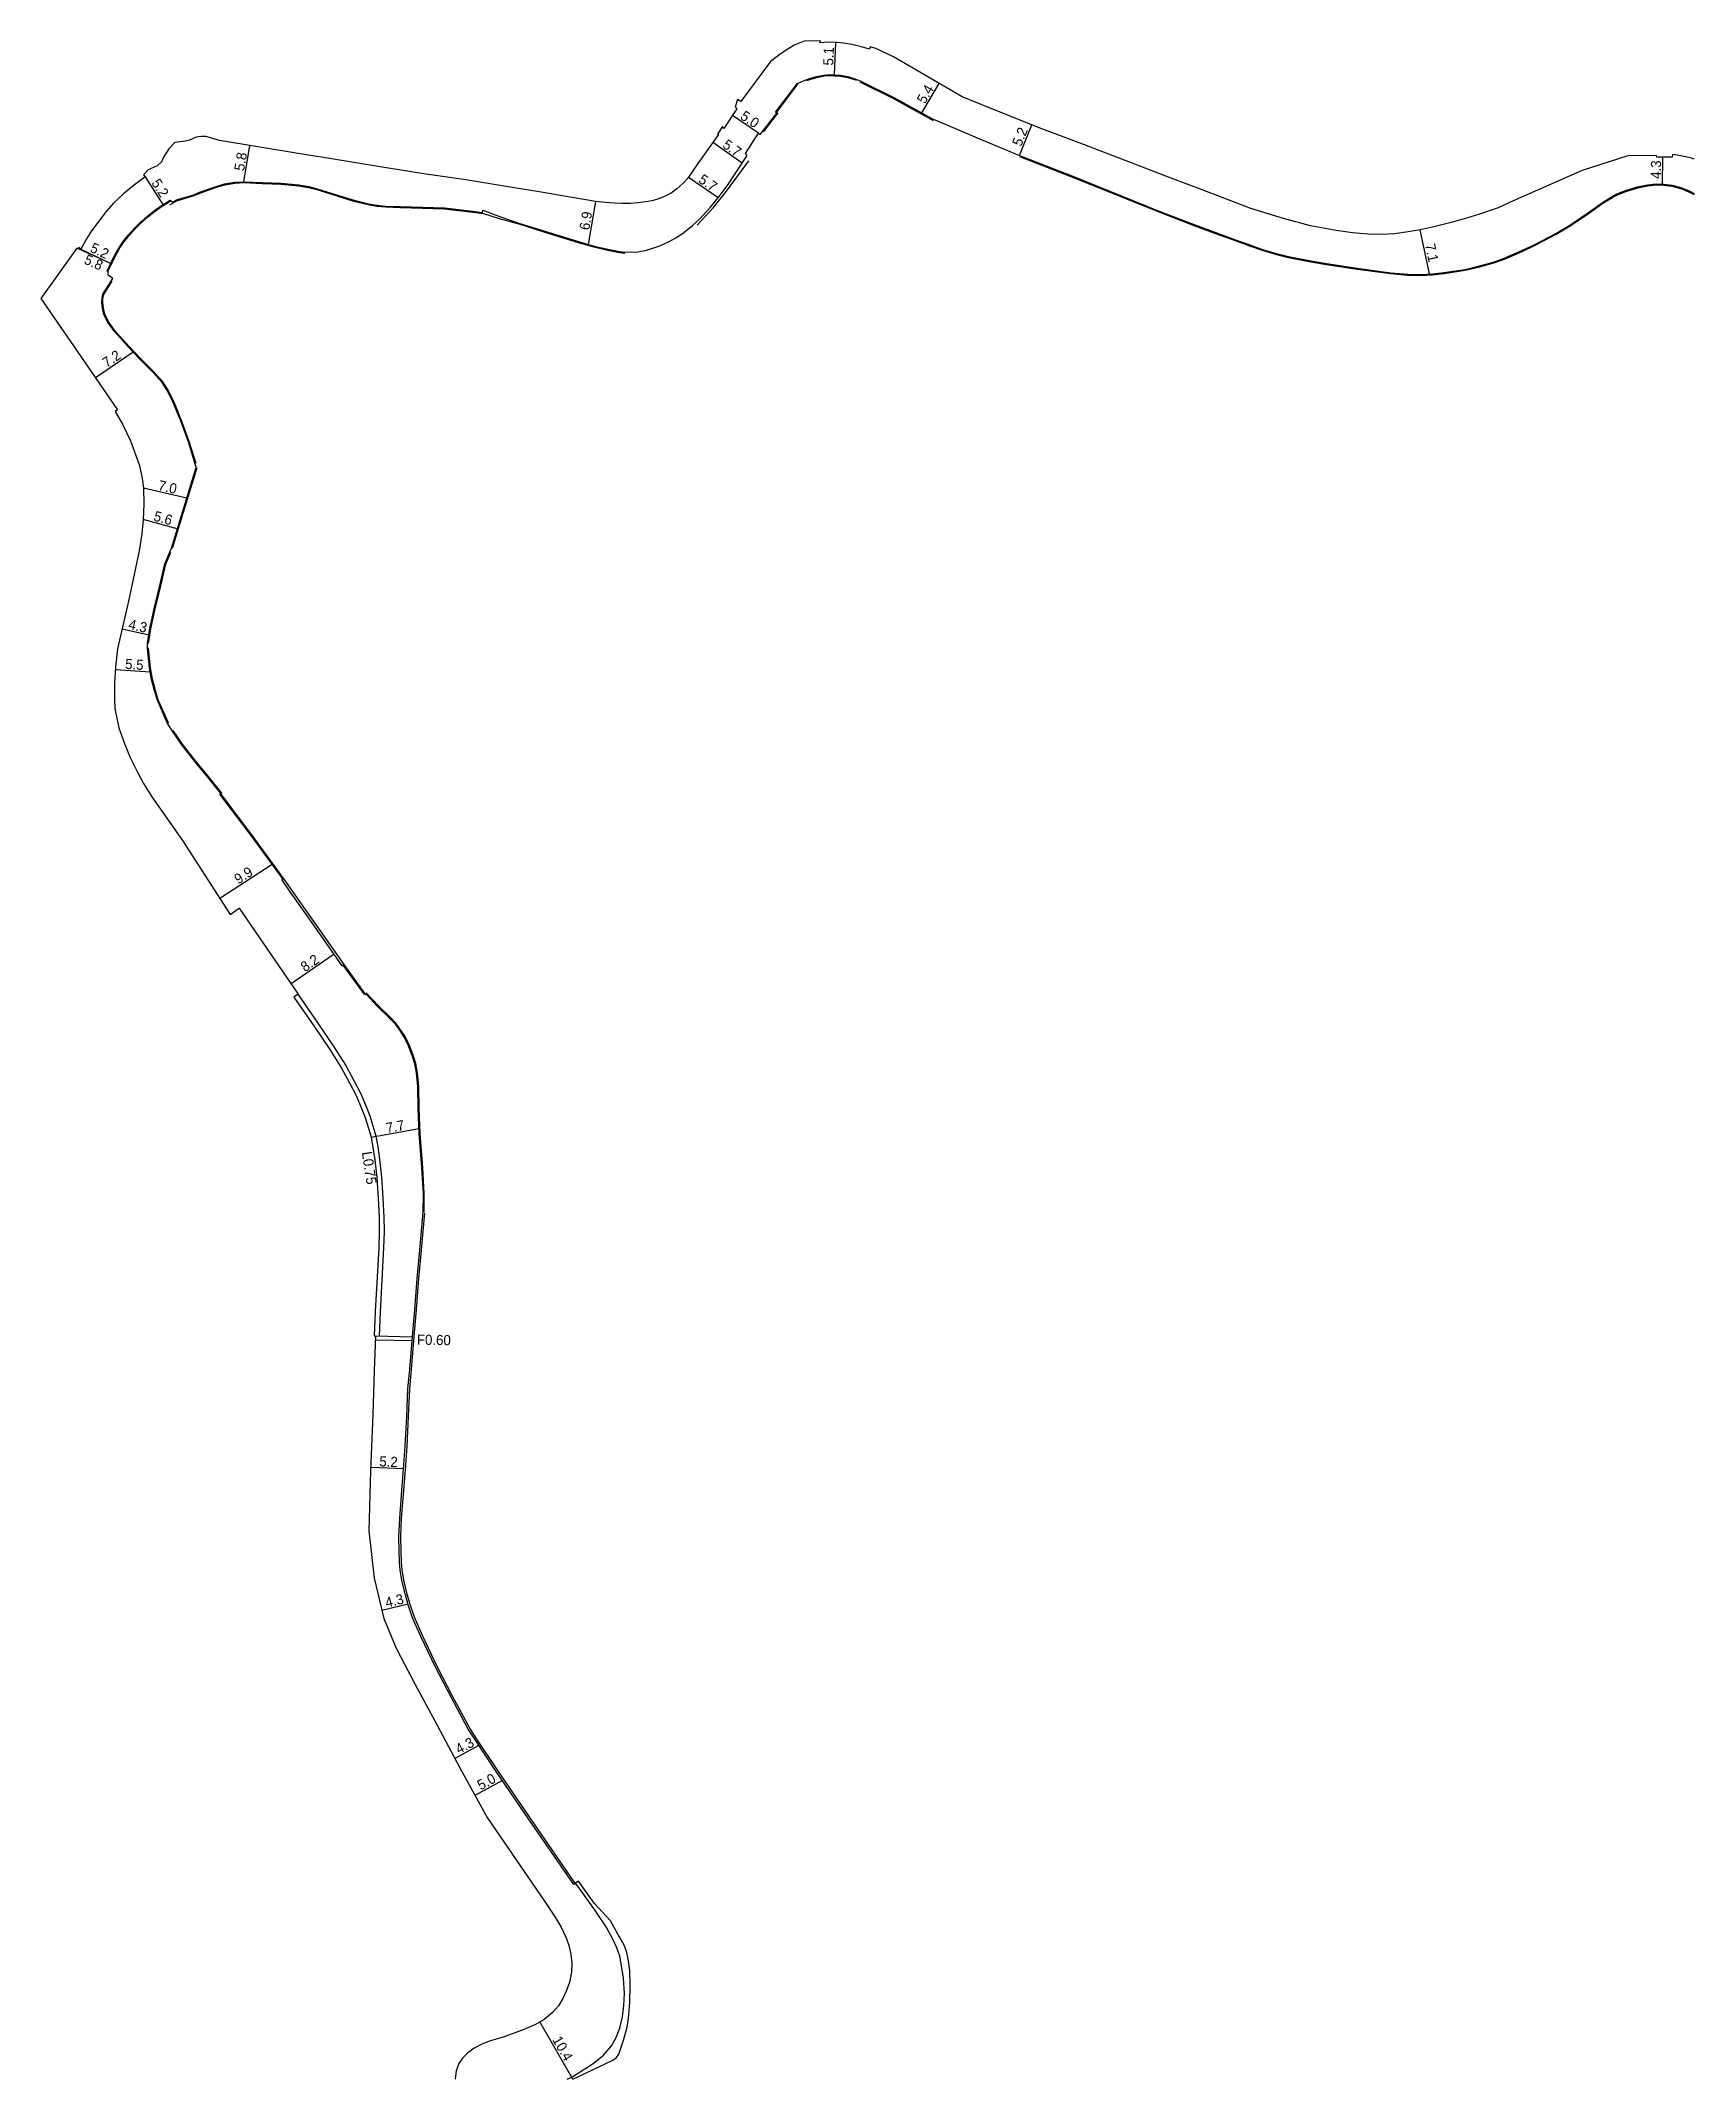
# Model space of a CAD drawing. Header units: metres. Extents: x -25600 to -24000, y -96000 to -93600.
# Drawn here: x -24261.1 to -24000, y -94200 to -93878.1 of the extents above; entities that cross this region are included whole.
import ezdxf

# ---------------------------------------------------------------- set-up
doc = ezdxf.new("R2010")
doc.units = ezdxf.units.M
doc.header["$LTSCALE"] = 2.5
for name, color, linetype in [('側溝・桝', 7, 'Continuous'), ('幅員', 7, 'Continuous'), ('歩道・分離帯・安全施設', 7, 'Continuous'), ('道路', 7, 'Continuous')]:
    doc.layers.add(name, color=color, linetype=linetype)
doc.styles.get("Standard").update_dxf_attribs({"font": ''})
doc.styles.get('Standard').set_extended_font_data('@MS PGothic')

msp = doc.modelspace()

# ---------------------------------------------------------------- texts
at = {"layer": '側溝・桝'}
for s, rotation, p in [('L0.75', 278.6691, (-24210.42, -94053.64)), ('F0.60', 358.8989, (-24201.73, -94084.01))]:
    msp.add_text(s, height=1.6, rotation=rotation, dxfattribs=at).set_placement(p)
at = {"layer": '幅員'}
for s, rotation, p in [('5.1', 87.8798, (-24135.97, -93882.07)), ('5.4', 59.6325, (-24121.5, -93888.21)), ('5.0', 326.1555, (-24150.78, -93890.39)), ('5.2', 68.2152, (-24106.29, -93894.92)), ('5.8', 80.7057, (-24229.01, -93898.77)), ('5.7', 324.7701, (-24153.58, -93894.9)), ('5.2', 302.7965, (-24243.72, -93900.59)), ('5.7', 325.6339, (-24157.4, -93900.41)), ('4.3', 89.253, (-24005.27, -93899.94)), ('6.9', 80.3396, (-24174.51, -93908.12)), ('5.8', 336.1529, (-24254.42, -93913.26)), ('5.2', 334.663, (-24253.47, -93911.39)), ('7.1', 281.9956, (-24042.53, -93910.34)), ('7.2', 34.3145, (-24250.7, -93929.82)), ('7.0', 346.9257, (-24242.68, -93949.05)), ('5.6', 344.4647, (-24243.41, -93953.88)), ('4.3', 347.1826, (-24247.38, -93970.99)), ('5.5', 356.3066, (-24247.84, -93977.31)), ('9.9', 32.8031, (-24229.91, -94011.37)), ('8.2', 34.5725, (-24219.39, -94025.24)), ('7.7', 10.3639, (-24206.44, -94050.62)), ('5.2', 357.6509, (-24207.68, -94103.23)), ('4.3', 13.5555, (-24206.51, -94125.55)), ('4.3', 28.1041, (-24195.09, -94148.71)), ('5.0', 28.5266, (-24191.65, -94154.41)), ('10.4', 299.7309, (-24180.39, -94193.76))]:
    msp.add_text(s, height=1.6, rotation=rotation, dxfattribs=at).set_placement(p)

# ---------------------------------------------------------------- linework, layer by layer
at = {"layer": '側溝・桝'}
for points in [[(-24220.53, -94028.7), (-24217.34, -94033.24), (-24214.82, -94037), (-24212.96, -94039.96), (-24211.68, -94042.32), (-24210.57, -94044.42), (-24209.83, -94046.14), (-24209.15, -94047.89), (-24208.68, -94049.44), (-24208.22, -94051.05), (-24207.9, -94052.78), (-24207.61, -94054.71), (-24207.3, -94057.56), (-24207.08, -94060.84), (-24206.93, -94063.91), (-24206.89, -94066.14), (-24206.97, -94068.74), (-24207.53, -94078.81), (-24207.69, -94082.65)], [(-24208.3, -94083.24), (-24202.48, -94083.36)], [(-24208.28, -94082.64), (-24202.43, -94082.76)]]:
    msp.add_lwpolyline(points, dxfattribs=at)
at = {"layer": '幅員', "flags": 128}
for points in [[(-24135.77, -93883.5), (-24135.58, -93878.41)], [(-24121.99, -93889.54), (-24119.26, -93884.88)], [(-24147.77, -93892.71), (-24151.9, -93889.93)], [(-24106.55, -93896.26), (-24104.61, -93891.4)], [(-24229.03, -93900.39), (-24228.09, -93894.68)], [(-24150.37, -93897.47), (-24155, -93894.2)], [(-24005.03, -93900.78), (-24004.98, -93896.51)], [(-24244.65, -93899.6), (-24241.82, -93904)], [(-24154.14, -93902.95), (-24158.85, -93899.73)], [(-24174.63, -93910.3), (-24173.48, -93903.52)], [(-24041.8, -93914.95), (-24043.28, -93908)], [(-24250.07, -93913.28), (-24255.41, -93910.91)], [(-24254.78, -93911.05), (-24250.07, -93913.28)], [(-24246.53, -93927.28), (-24252.49, -93931.34)], [(-24238.07, -93950.38), (-24244.91, -93948.79)], [(-24239.56, -93955.21), (-24244.93, -93953.72)], [(-24244.06, -93972.01), (-24248.27, -93971.05)], [(-24243.83, -93977.82), (-24249.33, -93977.47)], [(-24224.56, -94008.21), (-24232.86, -94013.56)], [(-24214.79, -94022.37), (-24221.58, -94027.05)], [(-24201.37, -94049.95), (-24208.95, -94051.33)], [(-24203.82, -94103.64), (-24209.01, -94103.42)], [(-24203.11, -94124.99), (-24207.26, -94125.99)], [(-24191.92, -94147.3), (-24195.73, -94149.34)], [(-24188.21, -94152.82), (-24192.56, -94155.19)], [(-24177.11, -94200), (-24182.29, -94190.94)]]:
    msp.add_lwpolyline(points, dxfattribs=at)
at = {"layer": '歩道・分離帯・安全施設'}
for points in [[(-24140.12, -93884.43), (-24139.85, -93884.32), (-24138.58, -93883.92), (-24137.42, -93883.7), (-24136.52, -93883.64), (-24135.78, -93883.65), (-24134.83, -93883.72), (-24133.7, -93883.94), (-24132.61, -93884.27), (-24132.34, -93884.38)], [(-24144.86, -93889.39), (-24141.54, -93885.01)], [(-24131.76, -93884.62), (-24126.47, -93887.23), (-24120.2, -93890.71)], [(-24146.97, -93892.54), (-24144.68, -93889.54)], [(-24106.56, -93896.41), (-24098.18, -93899.68), (-24084.55, -93905.16), (-24079.04, -93907.28), (-24075.2, -93908.71), (-24072.51, -93909.7), (-24070.21, -93910.51), (-24068.21, -93911.22), (-24065.99, -93911.88), (-24064.09, -93912.36), (-24062.47, -93912.69), (-24060.23, -93913.1), (-24058.1, -93913.45), (-24053.23, -93914.19), (-24047.91, -93914.91), (-24045.26, -93915.16), (-24043.19, -93915.18), (-24041.32, -93915.08), (-24039.51, -93914.89), (-24036.17, -93914.38), (-24033.88, -93913.83), (-24031.66, -93913.21), (-24029.96, -93912.6), (-24027.19, -93911.4), (-24025.12, -93910.43), (-24021.78, -93908.69), (-24019.57, -93907.37), (-24016.77, -93905.48), (-24014.42, -93903.79), (-24012.88, -93902.85), (-24012.25, -93902.51), (-24010.81, -93901.93), (-24008.93, -93901.35), (-24007.37, -93901.05), (-24005.99, -93900.9), (-24004.85, -93900.94), (-24003.51, -93901.11), (-24002.03, -93901.51), (-24000.88, -93901.98), (-24000, -93902.42)], [(-24157.46, -93907.26), (-24154.94, -93904.53), (-24152.98, -93902.12), (-24151.06, -93899.47), (-24149.3, -93897.11)], [(-24240.72, -93904.05), (-24239.61, -93903.4), (-24236.9, -93902.58), (-24235.98, -93902.2), (-24233.53, -93901.33), (-24232.04, -93900.88), (-24230.49, -93900.62), (-24229, -93900.54), (-24226.14, -93900.65), (-24223.18, -93900.79), (-24220.41, -93901.05), (-24218.83, -93901.31), (-24217.52, -93901.64), (-24211.89, -93903.39), (-24209.44, -93904.01), (-24208.03, -93904.24), (-24206.67, -93904.38), (-24204.31, -93904.48), (-24197.39, -93904.68), (-24192.88, -93905.21), (-24191.21, -93905.43)], [(-24250.47, -93914.47), (-24249.44, -93912.3), (-24248.61, -93910.85), (-24247.99, -93909.93), (-24247.17, -93908.86), (-24246.18, -93907.77), (-24245.37, -93906.98), (-24244.2, -93905.96), (-24243.27, -93905.22), (-24242.12, -93904.38), (-24240.71, -93903.47)], [(-24191.21, -93905.43), (-24188.72, -93906.19), (-24185.49, -93907.11), (-24180.38, -93908.73), (-24176.07, -93910.05), (-24173.76, -93910.69), (-24171.59, -93911.2), (-24169.72, -93911.55), (-24168.87, -93911.66)], [(-24236.59, -93944.9), (-24237.62, -93941.59), (-24238.82, -93938.26), (-24240.08, -93935.18), (-24241.09, -93933.17), (-24241.84, -93932.01), (-24243.22, -93930.49), (-24245.44, -93928.24), (-24247.14, -93926.4), (-24249.34, -93924.03), (-24250.42, -93922.54), (-24251, -93921.31), (-24251.24, -93920.32), (-24251.33, -93919.47), (-24251.3, -93918.87), (-24251.17, -93918.19), (-24249.86, -93916.09)], [(-24240.34, -93958.24), (-24236.4, -93945.5)], [(-24244.12, -93973.29), (-24243.74, -93970.97), (-24243.06, -93967.85), (-24242.23, -93964.39), (-24241.36, -93960.8), (-24240.6, -93958.9)], [(-24240.9, -93985.93), (-24241.01, -93985.75), (-24242.56, -93982.2), (-24243.02, -93980.72), (-24243.5, -93978.95), (-24243.79, -93977.14), (-24244.12, -93974.07), (-24244.12, -93974.01)], [(-24232.47, -93996.99), (-24234.64, -93994.31), (-24236.69, -93991.84), (-24238.73, -93989.2), (-24240.21, -93987.05)], [(-24213.23, -94024.01), (-24222.68, -94010.54), (-24227.79, -94003.52), (-24232.62, -93997.11)], [(-24209.91, -94028.6), (-24213.23, -94024.01)], [(-24200.59, -94063.02), (-24200.55, -94060.17), (-24200.81, -94056.11), (-24201.19, -94050.68), (-24201.37, -94046.74), (-24201.44, -94043.23), (-24201.65, -94041.05), (-24201.9, -94039.62), (-24202.33, -94038.31), (-24203.01, -94036.5), (-24203.65, -94035.27), (-24204.31, -94034.29), (-24205, -94033.33), (-24205.94, -94032.33), (-24207.81, -94030.5), (-24209.71, -94028.49)], [(-24176.33, -94169.51), (-24176.88, -94168.84), (-24183.85, -94158.71), (-24188.95, -94151.23), (-24192.24, -94146.31), (-24193.38, -94144.57), (-24196.03, -94139.62), (-24198.51, -94134.82), (-24200.85, -94129.96), (-24202.12, -94127.05), (-24202.81, -94125.02), (-24203.26, -94123.43), (-24203.8, -94121.18), (-24204.07, -94119.56), (-24204.17, -94118.4), (-24204.23, -94116.56), (-24204.27, -94114.37), (-24204.13, -94111.49), (-24203.79, -94107.03), (-24203.48, -94103.03), (-24203.27, -94100.08), (-24203.03, -94095.3), (-24202.86, -94091.01), (-24202.58, -94087.92), (-24202.19, -94083.36), (-24201.79, -94078.47), (-24201.4, -94073.58), (-24200.99, -94069.07), (-24200.47, -94063.22)], [(-24178, -94200), (-24177.25, -94199.65), (-24173.87, -94197.54), (-24172.25, -94196.19), (-24170.98, -94194.71), (-24170.31, -94193.51), (-24169.67, -94191.95), (-24169.24, -94190.16), (-24169.03, -94188.37), (-24168.95, -94186.44), (-24169.09, -94184.04), (-24169.39, -94182.09), (-24169.66, -94180.59), (-24170.14, -94179.27), (-24170.71, -94177.98), (-24171.84, -94175.92), (-24173.66, -94173.19), (-24176.33, -94169.51)]]:
    msp.add_lwpolyline(points, dxfattribs=at)
at = {"layer": '道路'}
for points in [[(-24000, -93896.82), (-24000.43, -93896.66), (-24001.34, -93896.46), (-24002.37, -93896.25), (-24003.44, -93896.12), (-24003.5, -93896.53), (-24005.9, -93896.5), (-24005.97, -93896.25), (-24010.48, -93896.33), (-24017.7, -93898.61), (-24028.7, -93903.48), (-24029.16, -93903.67), (-24030.99, -93904.5), (-24033.9, -93905.54), (-24035.95, -93906.16), (-24038.2, -93906.8), (-24040.91, -93907.49), (-24043.29, -93908), (-24045.18, -93908.32), (-24047.34, -93908.6), (-24049.29, -93908.75), (-24051.52, -93908.68), (-24053.97, -93908.49), (-24056.56, -93908.11), (-24060.58, -93907.36), (-24064.86, -93906.2), (-24070.03, -93904.62), (-24078.39, -93901.4), (-24083.45, -93899.51), (-24089.02, -93897.37), (-24096.31, -93894.58), (-24103.46, -93891.86), (-24112.62, -93888.19), (-24115.63, -93887.01), (-24126.43, -93880.68), (-24129.25, -93879.37), (-24130.12, -93879.12), (-24130.24, -93879.47), (-24131.51, -93879.09), (-24133.05, -93878.75), (-24134.36, -93878.51), (-24135.38, -93878.42), (-24136.77, -93878.37), (-24138.09, -93878.45), (-24137.97, -93878.14), (-24140.56, -93878.19), (-24142.12, -93878.82), (-24143.16, -93879.44), (-24144.19, -93880.13), (-24145.86, -93881.39), (-24150.57, -93887.73), (-24151.08, -93887.39), (-24151.44, -93888.57), (-24151.18, -93888.86), (-24153.27, -93891.97), (-24153.47, -93891.7), (-24154.24, -93892.86), (-24154.11, -93892.95)], [(-24141.65, -93884.9), (-24139.9, -93884.17), (-24138.62, -93883.78), (-24137.44, -93883.55), (-24136.52, -93883.49), (-24135.77, -93883.5), (-24134.81, -93883.58), (-24133.66, -93883.79), (-24132.56, -93884.13), (-24131.7, -93884.49), (-24126.4, -93887.1), (-24120.41, -93890.42), (-24113.26, -93893.47), (-24106.57, -93896.25), (-24098.13, -93899.54), (-24084.5, -93905.02), (-24078.98, -93907.14), (-24075.15, -93908.57), (-24072.46, -93909.56), (-24070.16, -93910.37), (-24068.16, -93911.08), (-24065.95, -93911.74), (-24064.06, -93912.22), (-24062.44, -93912.54), (-24060.21, -93912.95), (-24058.08, -93913.31), (-24053.21, -93914.04), (-24047.89, -93914.76), (-24045.25, -93915.01), (-24043.19, -93915.03), (-24041.33, -93914.93), (-24039.53, -93914.74), (-24036.2, -93914.23), (-24033.92, -93913.68), (-24031.71, -93913.07), (-24030.01, -93912.46), (-24027.25, -93911.26), (-24025.19, -93910.3), (-24021.86, -93908.56), (-24019.65, -93907.25), (-24016.85, -93905.35), (-24014.5, -93903.67), (-24012.96, -93902.72), (-24012.31, -93902.37), (-24010.86, -93901.79), (-24008.97, -93901.2), (-24007.39, -93900.9), (-24005.99, -93900.75), (-24004.84, -93900.79), (-24003.48, -93900.96), (-24001.98, -93901.37), (-24000.82, -93901.85), (-24000, -93902.25)], [(-24213.36, -94024.08), (-24213.52, -94024.19), (-24217.9, -94017.94), (-24221.94, -94012.19), (-24223.04, -94010.58), (-24222.89, -94010.49), (-24227.91, -94003.61), (-24232.82, -93997.08), (-24232.68, -93996.97), (-24234.75, -93994.4), (-24236.81, -93991.94), (-24238.85, -93989.28), (-24240.34, -93987.14), (-24241.14, -93985.82), (-24242.7, -93982.25), (-24243.17, -93980.76), (-24243.65, -93978.98), (-24243.94, -93977.16), (-24244.27, -93974.08), (-24244.27, -93973.33), (-24243.89, -93970.95), (-24243.2, -93967.81), (-24242.37, -93964.36), (-24241.51, -93960.75), (-24240.5, -93958.24), (-24236.56, -93945.5), (-24237.76, -93941.64), (-24238.96, -93938.32), (-24240.21, -93935.24), (-24241.22, -93933.24), (-24241.96, -93932.1), (-24243.32, -93930.59), (-24245.55, -93928.34), (-24247.25, -93926.5), (-24249.45, -93924.12), (-24250.55, -93922.61), (-24251.14, -93921.36), (-24251.39, -93920.34), (-24251.48, -93919.47), (-24251.45, -93918.85), (-24251.31, -93918.14), (-24249.76, -93915.65), (-24250.47, -93915.17), (-24250.5, -93914.59), (-24250.66, -93914.52), (-24249.57, -93912.23), (-24248.74, -93910.77), (-24248.12, -93909.84), (-24247.28, -93908.76), (-24246.29, -93907.67), (-24245.47, -93906.87), (-24244.29, -93905.84), (-24243.36, -93905.1), (-24242.21, -93904.25), (-24240.7, -93903.28), (-24240.29, -93903.61), (-24239.66, -93903.26), (-24236.95, -93902.44), (-24236.03, -93902.06), (-24233.57, -93901.18), (-24232.08, -93900.74), (-24230.51, -93900.47), (-24229, -93900.39), (-24226.14, -93900.5), (-24223.16, -93900.64), (-24220.39, -93900.9), (-24218.8, -93901.17), (-24217.48, -93901.5), (-24211.85, -93903.25), (-24209.41, -93903.87), (-24208.01, -93904.09), (-24206.66, -93904.23), (-24204.31, -93904.33), (-24197.38, -93904.53), (-24192.87, -93905.06), (-24191.34, -93905.26), (-24191.3, -93904.86), (-24188.51, -93905.95), (-24185.44, -93906.97), (-24180.33, -93908.59), (-24176.02, -93909.91), (-24173.73, -93910.55), (-24171.56, -93911.06), (-24169.7, -93911.41), (-24168.76, -93911.53), (-24166.84, -93911.47), (-24165.48, -93911.18), (-24163.34, -93910.53), (-24161.97, -93909.89), (-24160.73, -93909.22), (-24159.59, -93908.42), (-24158.21, -93907.3), (-24157.05, -93906.27), (-24155.34, -93904.43), (-24153.97, -93902.74), (-24152.56, -93900.82), (-24150.87, -93898.24), (-24149.59, -93896.25), (-24149.83, -93895.93), (-24147.77, -93892.71), (-24147.49, -93892.96), (-24144.89, -93889.56), (-24145.07, -93889.41), (-24141.66, -93884.92)], [(-24232.91, -93893.9), (-24235.06, -93893.26), (-24235.79, -93893.26), (-24236.56, -93893.38), (-24237.65, -93893.83), (-24238.27, -93893.97), (-24239.93, -93894.18), (-24240.9, -93895.18), (-24241.76, -93896.52), (-24242.06, -93897.25), (-24242.76, -93897.87), (-24244.16, -93898.53), (-24244.9, -93899.28), (-24244.65, -93899.6), (-24246.33, -93900.89), (-24247.98, -93902.27), (-24248.87, -93903.05), (-24249.61, -93903.78), (-24250.77, -93905.1), (-24252.12, -93906.83), (-24253.12, -93908.16), (-24253.91, -93909.43), (-24254.78, -93911.05), (-24255.1, -93910.8), (-24255.22, -93911), (-24255.41, -93910.91), (-24258.31, -93914.92), (-24261.12, -93918.84), (-24256.4, -93925.61), (-24249.02, -93936.43), (-24249.37, -93936.67), (-24248.23, -93938.69), (-24246.96, -93941.28), (-24245.53, -93945.21), (-24245.09, -93947.27), (-24244.91, -93948.79), (-24244.84, -93951.28), (-24244.93, -93953.72), (-24245.17, -93956.01), (-24245.58, -93958.65), (-24247.26, -93966.61), (-24248.98, -93974.14), (-24249.3, -93977.04), (-24249.46, -93979.58), (-24249.5, -93982.07), (-24249.4, -93983.58), (-24248.77, -93986.6), (-24247.85, -93989.25), (-24246.98, -93991.31), (-24245.83, -93993.62), (-24244.91, -93995.42), (-24243.56, -93997.51), (-24242.2, -93999.46), (-24238.74, -94004.43), (-24231.23, -94016.08), (-24229.81, -94015.12), (-24220.47, -94028.66), (-24221.17, -94029.13)], [(-24154.11, -93892.95), (-24157.35, -93897.53), (-24158.93, -93899.85), (-24159.7, -93900.67), (-24160.67, -93901.52), (-24161.59, -93902.18), (-24162.6, -93902.74), (-24163.58, -93903.12), (-24164.58, -93903.4), (-24165.64, -93903.59), (-24166.78, -93903.75), (-24168.01, -93903.82), (-24169.35, -93903.84), (-24170.52, -93903.8), (-24171.91, -93903.68), (-24173.53, -93903.51), (-24182.4, -93902), (-24187.95, -93901.11), (-24194.01, -93900.1), (-24200.64, -93899.15), (-24207.53, -93898.02), (-24215.2, -93896.77), (-24220.48, -93895.93), (-24232.91, -93893.9)], [(-24169.73, -94177.57), (-24171.14, -94175.01), (-24173.73, -94172.18), (-24176.2, -94168.74), (-24176.96, -94169.23), (-24184.09, -94158.87), (-24189.19, -94151.39), (-24192.48, -94146.47), (-24193.63, -94144.72), (-24196.28, -94139.76), (-24198.77, -94134.95), (-24201.11, -94130.08), (-24202.39, -94127.16), (-24203.08, -94125.1), (-24203.54, -94123.5), (-24204.08, -94121.24), (-24204.35, -94119.59), (-24204.45, -94118.42), (-24204.51, -94116.57), (-24204.56, -94114.36), (-24204.41, -94111.47), (-24204.08, -94107.01), (-24203.77, -94103.01), (-24203.56, -94100.06), (-24203.32, -94095.28), (-24203.14, -94090.99), (-24202.86, -94087.9), (-24202.48, -94083.34), (-24202.07, -94078.45), (-24201.69, -94073.56), (-24201.27, -94069.04), (-24200.74, -94063.12), (-24200.7, -94060.17), (-24200.96, -94056.12), (-24201.34, -94050.69), (-24201.52, -94046.74), (-24201.59, -94043.24), (-24201.8, -94041.07), (-24202.04, -94039.66), (-24202.47, -94038.36), (-24203.14, -94036.56), (-24203.78, -94035.35), (-24204.43, -94034.37), (-24205.11, -94033.43), (-24206.05, -94032.44), (-24207.92, -94030.6), (-24209.74, -94028.67), (-24209.96, -94028.79), (-24213.35, -94024.09)], [(-24221.17, -94029.13), (-24217.98, -94033.68), (-24215.47, -94037.42), (-24213.63, -94040.35), (-24212.36, -94042.68), (-24211.27, -94044.76), (-24210.55, -94046.44), (-24209.88, -94048.14), (-24209.42, -94049.66), (-24208.97, -94051.23), (-24208.66, -94052.91), (-24208.37, -94054.81), (-24208.07, -94057.62), (-24207.85, -94060.88), (-24207.7, -94063.93), (-24207.67, -94066.14), (-24207.74, -94068.71), (-24208.3, -94078.77), (-24208.46, -94082.64)], [(-24208.46, -94082.64), (-24208.28, -94082.64), (-24208.46, -94088.16), (-24208.67, -94095.03), (-24209.03, -94103.96), (-24209.31, -94113.42), (-24208.49, -94120.86), (-24206.95, -94127.25), (-24205.17, -94131.55), (-24204.89, -94132.15), (-24201.97, -94137.69), (-24198.53, -94144.1), (-24194.92, -94150.85), (-24190.65, -94158.7), (-24181.59, -94171.91), (-24179.98, -94174.23), (-24178.96, -94175.99), (-24178.16, -94177.66), (-24177.66, -94179.06), (-24177.4, -94180.3), (-24177.28, -94181.66), (-24177.32, -94183.12), (-24177.58, -94184.52), (-24178.08, -94185.97), (-24178.68, -94187.25), (-24179.36, -94188.41), (-24180.3, -94189.47), (-24181.61, -94190.55), (-24183.01, -94191.35), (-24184.85, -94192.13), (-24187.93, -94193.29), (-24190.1, -94193.94), (-24191.48, -94194.46), (-24192.68, -94195.1), (-24193.74, -94195.88), (-24194.54, -94196.7), (-24195.12, -94197.5), (-24195.5, -94198.7), (-24195.67, -94200)], [(-24177.11, -94200), (-24175.18, -94199.08), (-24170.76, -94196.98), (-24170.22, -94196.57), (-24169.82, -94196.05), (-24169.07, -94193.85), (-24168.53, -94191.77), (-24168.31, -94190.39), (-24168.11, -94187.9), (-24168.03, -94185.22), (-24168.11, -94182.84), (-24168.3, -94181.33), (-24168.58, -94180), (-24168.95, -94178.93), (-24169.74, -94177.54)]]:
    msp.add_lwpolyline(points, dxfattribs=at)

msp.set_redraw_order([(e.dxf.handle, doc.entitydb.next_handle()) for e in msp.query("TEXT MTEXT ATTDEF DIMENSION ARC_DIMENSION")])  # texts and dimensions are drawn at this point

doc.saveas('drawing.dxf')
